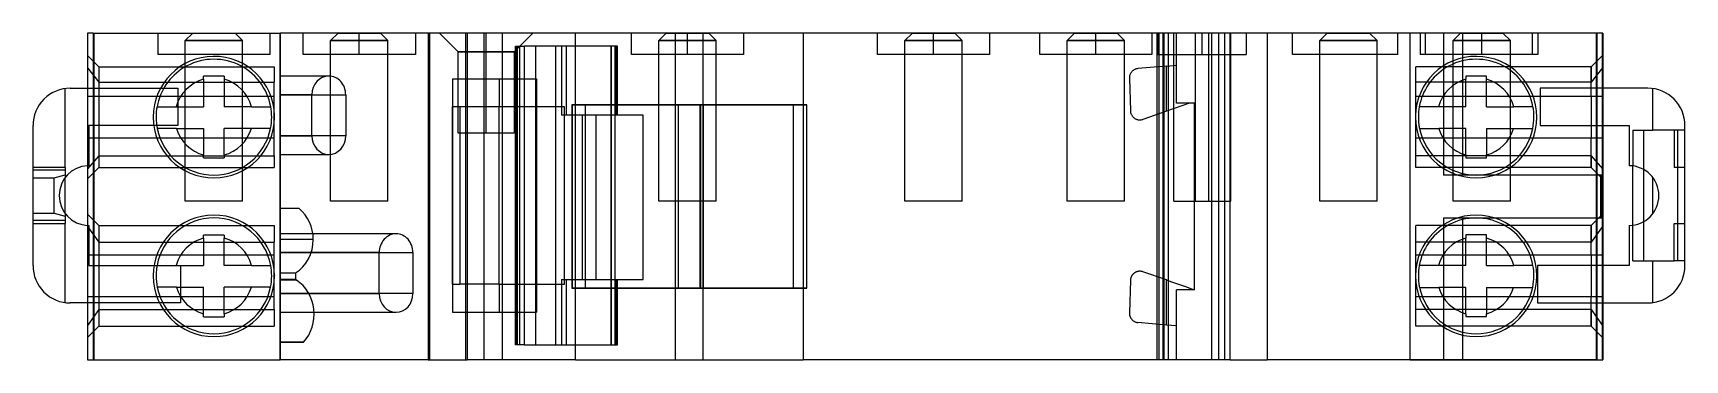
# Model space of a CAD drawing. Header units: millimetres. Extents: x -51.3 to 37.3, y -13 to 4.5.
import ezdxf

# ---------------------------------------------------------------- set-up
doc = ezdxf.new("R2010")
doc.units = ezdxf.units.MM
doc.layers.add('MAIN-1', color=7, linetype='Continuous')
doc.layers.add('MAIN-2', color=7, linetype='Continuous')

msp = doc.modelspace()

# ---------------------------------------------------------------- linework, layer by layer
at = {"layer": 'MAIN-1'}
for p, q in [((-48.374, 4.5), (-48.374, -13)), ((-48.069, 4.5), (-48.374, 4.5)), ((-48.069, 4.5), (-38.052, 4.5)), ((-48.069, 4.5), (-48.069, -13)), ((-38.052, 4.5), (-38.052, -13)), ((-30.1, 4.5), (-38.052, 4.5)), ((-38.052, -13), (-38.052, 4.5)), ((-34.938, 4.5), (-33.8, 4.5)), ((-33.8, 4.5), (-32.662, 4.5)), ((-30.011, 4.5), (-30.1, 4.5)), ((-30.1, 4.5), (-30.1, -13)), ((-28.013, 4.5), (-30.011, 4.5)), ((-30.011, -13), (-30.011, 4.5)), ((-22.207, 4.5), (-28.013, 4.5)), ((-28.013, 4.5), (-28.013, -13)), ((-22.207, 3.8), (-22.207, 4.5)), ((-9.993, 4.5), (-22.207, 4.5)), ((12.9, 4.5), (-9.993, 4.5)), ((-9.993, 4.5), (-9.993, 0.65)), ((14.9, 4.5), (12.9, 4.5)), ((12.9, -13), (12.9, 4.5)), ((22.553, 4.5), (14.9, 4.5)), ((14.9, 4.5), (14.9, -13)), ((18.112, 4.5), (19.25, 4.5)), ((19.25, 4.5), (20.388, 4.5)), ((32.569, 4.5), (22.553, 4.5)), ((22.553, -13), (22.553, 4.5)), ((32.874, 4.5), (32.569, 4.5)), ((32.569, 4.5), (32.569, -13)), ((32.874, 4.5), (32.874, -13)), ((32.897, 4.5), (32.874, 4.5)), ((32.897, 4.5), (32.898, 1.55)), ((-25.416, 3.8), (-24.938, 3.8)), ((-25.416, 3.8), (-25.416, -12.2)), ((-24.68, 3.8), (-24.938, 3.8)), ((-24.938, -12.2), (-24.938, 3.8)), ((-24.423, 3.8), (-24.68, 3.8)), ((-24.165, 3.8), (-24.423, 3.8)), ((-23.907, 3.8), (-24.165, 3.8)), ((-23.649, 3.8), (-23.907, 3.8)), ((-23.391, 3.8), (-23.649, 3.8)), ((-23.134, 3.8), (-23.391, 3.8)), ((-22.876, 3.8), (-23.134, 3.8)), ((-22.62, 3.8), (-22.876, 3.8)), ((-22.364, 3.8), (-22.62, 3.8)), ((-22.111, 3.8), (-22.364, 3.8)), ((-21.859, 3.8), (-22.111, 3.8)), ((-21.612, 3.8), (-21.859, 3.8)), ((-21.369, 3.8), (-21.612, 3.8)), ((-21.132, 3.8), (-21.369, 3.8)), ((-20.905, 3.8), (-21.132, 3.8)), ((-20.688, 3.8), (-20.905, 3.8)), ((-20.484, 3.8), (-20.688, 3.8)), ((-20.297, 3.8), (-20.484, 3.8)), ((-20.297, 3.8), (-20.297, -12.2)), ((-20.086, 3.8), (-20.297, 3.8)), ((-20.086, -12.2), (-20.086, 3.8)), ((-20.013, 3.8), (-20.086, 3.8)), ((-20.013, 0.1), (-20.013, 3.8)), ((-19.957, 3.8), (-20.013, 3.8)), ((-19.957, 0.1), (-19.957, 3.8)), ((-42.15, 2.17), (-42.15, 2.193)), ((-41.992, 2.193), (-42.15, 2.193)), ((-42.15, 2.146), (-42.15, 2.17)), ((-42.15, 2.122), (-42.15, 2.146)), ((-42.15, 2.098), (-42.15, 2.122)), ((-42.15, 2.074), (-42.15, 2.098)), ((-42.15, 2.051), (-42.15, 2.074)), ((-42.15, 2.027), (-42.15, 2.051)), ((-42.15, 2.027), (-42.15, 0.559)), ((-41.835, 2.193), (-41.992, 2.193)), ((-41.678, 2.193), (-41.835, 2.193)), ((-41.524, 2.193), (-41.678, 2.193)), ((-41.372, 2.193), (-41.524, 2.193)), ((-41.214, 2.193), (-41.372, 2.193)), ((-41.05, 2.193), (-41.214, 2.193)), ((-41.05, 2.193), (-41.05, 2.17)), ((-41.05, 2.17), (-41.05, 2.146)), ((-41.05, 2.146), (-41.05, 2.122)), ((-41.05, 2.122), (-41.05, 2.098)), ((-41.05, 2.098), (-41.05, 2.074)), ((-41.05, 2.074), (-41.05, 2.051)), ((-41.05, 2.051), (-41.05, 2.027)), ((-41.05, 2.027), (-41.05, 0.559)), ((25.55, 2.193), (25.55, 2.17)), ((25.708, 2.193), (25.55, 2.193)), ((25.55, 2.17), (25.55, 2.146)), ((25.55, 2.146), (25.55, 2.122)), ((25.55, 2.122), (25.55, 2.099)), ((25.55, 2.099), (25.55, 2.075)), ((25.55, 2.075), (25.55, 2.051)), ((25.55, 2.051), (25.55, 2.027)), ((25.55, 0.559), (25.55, 2.027)), ((25.865, 2.193), (25.708, 2.193)), ((26.022, 2.193), (25.865, 2.193)), ((26.176, 2.193), (26.022, 2.193)), ((26.328, 2.193), (26.176, 2.193)), ((26.486, 2.193), (26.328, 2.193)), ((26.65, 2.193), (26.486, 2.193)), ((26.65, 2.17), (26.65, 2.193)), ((26.65, 2.146), (26.65, 2.17)), ((26.65, 2.122), (26.65, 2.146)), ((26.65, 2.099), (26.65, 2.122)), ((26.65, 2.075), (26.65, 2.099)), ((26.65, 2.051), (26.65, 2.075)), ((26.65, 2.027), (26.65, 2.051)), ((26.65, 0.559), (26.65, 2.027)), ((-49.3, 1.55), (-48.374, 1.55)), ((35.3, 1.55), (32.874, 1.55)), ((-44.649, 0.559), (-44.648, 0.559)), ((-44.648, 0.559), (-44.645, 0.559)), ((-44.645, 0.559), (-44.64, 0.559)), ((-44.64, 0.559), (-44.633, 0.559)), ((-44.633, 0.559), (-44.624, 0.559)), ((-44.624, 0.559), (-44.613, 0.559)), ((-44.613, 0.559), (-44.6, 0.559)), ((-44.6, 0.559), (-44.585, 0.559)), ((-44.585, 0.559), (-44.568, 0.559)), ((-44.568, 0.559), (-44.549, 0.559)), ((-44.549, 0.559), (-44.528, 0.559)), ((-44.528, 0.559), (-44.506, 0.559)), ((-44.506, 0.559), (-44.482, 0.559)), ((-44.482, 0.559), (-44.456, 0.559)), ((-44.456, 0.559), (-44.429, 0.559)), ((-44.429, 0.559), (-44.401, 0.559)), ((-44.401, 0.559), (-44.37, 0.559)), ((-44.37, 0.559), (-44.338, 0.559)), ((-44.338, 0.559), (-44.305, 0.559)), ((-44.305, 0.559), (-44.269, 0.559)), ((-44.269, 0.559), (-44.233, 0.559)), ((-44.233, 0.559), (-44.195, 0.559)), ((-44.195, 0.559), (-44.156, 0.559)), ((-44.156, 0.559), (-44.116, 0.559)), ((-44.116, 0.559), (-44.076, 0.559)), ((-44.076, 0.559), (-44.035, 0.559)), ((-44.035, 0.559), (-43.993, 0.559)), ((-43.993, 0.559), (-43.949, 0.559)), ((-43.949, 0.559), (-43.905, 0.559)), ((-43.905, 0.559), (-43.86, 0.559)), ((-43.86, 0.559), (-43.814, 0.559)), ((-43.814, 0.559), (-43.768, 0.559)), ((-43.768, 0.559), (-43.721, 0.559)), ((-43.721, 0.559), (-43.673, 0.559)), ((-43.673, 0.559), (-43.624, 0.559)), ((-43.624, 0.559), (-42.15, 0.559)), ((-39.576, 0.559), (-41.05, 0.559)), ((-39.576, 0.559), (-39.528, 0.559)), ((-39.528, 0.559), (-39.48, 0.559)), ((-39.48, 0.559), (-39.433, 0.559)), ((-39.433, 0.559), (-39.387, 0.559)), ((-39.387, 0.559), (-39.341, 0.559)), ((-39.341, 0.559), (-39.296, 0.559)), ((-39.296, 0.559), (-39.252, 0.559)), ((-39.252, 0.559), (-39.209, 0.559)), ((-39.209, 0.559), (-39.166, 0.559)), ((-39.166, 0.559), (-39.125, 0.559)), ((-39.125, 0.559), (-39.085, 0.559)), ((-39.085, 0.559), (-39.045, 0.559)), ((-39.045, 0.559), (-39.006, 0.559)), ((-39.006, 0.559), (-38.968, 0.559)), ((-38.968, 0.559), (-38.931, 0.559)), ((-38.931, 0.559), (-38.895, 0.559)), ((-38.895, 0.559), (-38.861, 0.559)), ((-38.861, 0.559), (-38.829, 0.559)), ((-38.829, 0.559), (-38.799, 0.559)), ((-38.799, 0.559), (-38.77, 0.559)), ((-38.77, 0.559), (-38.743, 0.559)), ((-38.743, 0.559), (-38.717, 0.559)), ((-38.717, 0.559), (-38.693, 0.559)), ((-38.693, 0.559), (-38.671, 0.559)), ((-38.671, 0.559), (-38.65, 0.559)), ((-38.65, 0.559), (-38.631, 0.559)), ((-38.631, 0.559), (-38.614, 0.559)), ((-38.614, 0.559), (-38.6, 0.559)), ((-38.6, 0.559), (-38.587, 0.559)), ((-38.587, 0.559), (-38.576, 0.559)), ((-38.576, 0.559), (-38.567, 0.559)), ((-38.567, 0.559), (-38.56, 0.559)), ((-38.56, 0.559), (-38.555, 0.559)), ((-38.555, 0.559), (-38.552, 0.559)), ((-38.552, 0.559), (-38.551, 0.559)), ((-18.568, 0.1), (-20.013, 0.1)), ((-19.957, 0.65), (-9.993, 0.65)), ((-18.568, -8.7), (-18.568, 0.1)), ((-16.682, -9.15), (-16.682, 0.65)), ((-15.518, -9.15), (-15.518, 0.65)), ((-9.993, 0.65), (-12.522, 0.65)), ((-9.993, 0.65), (-9.993, -9.15)), ((23.053, 0.559), (23.051, 0.559)), ((23.057, 0.559), (23.053, 0.559)), ((23.066, 0.559), (23.057, 0.559)), ((23.077, 0.559), (23.066, 0.559)), ((23.092, 0.559), (23.077, 0.559)), ((23.111, 0.559), (23.092, 0.559)), ((23.133, 0.559), (23.111, 0.559)), ((23.158, 0.559), (23.133, 0.559)), ((23.186, 0.559), (23.158, 0.559)), ((23.217, 0.559), (23.186, 0.559)), ((23.25, 0.559), (23.217, 0.559)), ((23.287, 0.559), (23.25, 0.559)), ((23.326, 0.559), (23.287, 0.559)), ((23.368, 0.559), (23.326, 0.559)), ((23.413, 0.559), (23.368, 0.559)), ((23.462, 0.559), (23.413, 0.559)), ((23.512, 0.559), (23.462, 0.559)), ((23.563, 0.559), (23.512, 0.559)), ((23.615, 0.559), (23.563, 0.559)), ((23.668, 0.559), (23.615, 0.559)), ((23.722, 0.559), (23.668, 0.559)), ((23.778, 0.559), (23.722, 0.559)), ((23.835, 0.559), (23.778, 0.559)), ((23.894, 0.559), (23.835, 0.559)), ((23.954, 0.559), (23.894, 0.559)), ((24.014, 0.559), (23.954, 0.559)), ((24.076, 0.559), (24.014, 0.559)), ((25.55, 0.559), (24.076, 0.559)), ((26.65, 0.559), (28.124, 0.559)), ((28.172, 0.559), (28.124, 0.559)), ((28.219, 0.559), (28.172, 0.559)), ((28.266, 0.559), (28.219, 0.559)), ((28.312, 0.559), (28.266, 0.559)), ((28.358, 0.559), (28.312, 0.559)), ((28.402, 0.559), (28.358, 0.559)), ((28.446, 0.559), (28.402, 0.559)), ((28.489, 0.559), (28.446, 0.559)), ((28.53, 0.559), (28.489, 0.559)), ((28.571, 0.559), (28.53, 0.559)), ((28.611, 0.559), (28.571, 0.559)), ((28.651, 0.559), (28.611, 0.559)), ((28.69, 0.559), (28.651, 0.559)), ((28.728, 0.559), (28.69, 0.559)), ((28.766, 0.559), (28.728, 0.559)), ((28.802, 0.559), (28.766, 0.559)), ((28.836, 0.559), (28.802, 0.559)), ((28.868, 0.559), (28.836, 0.559)), ((28.899, 0.559), (28.868, 0.559)), ((28.927, 0.559), (28.899, 0.559)), ((28.955, 0.559), (28.927, 0.559)), ((28.98, 0.559), (28.955, 0.559)), ((29.004, 0.559), (28.98, 0.559)), ((29.027, 0.559), (29.004, 0.559)), ((29.048, 0.559), (29.027, 0.559)), ((29.067, 0.559), (29.048, 0.559)), ((29.084, 0.559), (29.067, 0.559)), ((29.1, 0.559), (29.084, 0.559)), ((29.113, 0.559), (29.1, 0.559)), ((29.124, 0.559), (29.113, 0.559)), ((29.133, 0.559), (29.124, 0.559)), ((29.14, 0.559), (29.133, 0.559)), ((29.145, 0.559), (29.14, 0.559)), ((29.148, 0.559), (29.145, 0.559)), ((29.149, 0.559), (29.148, 0.559)), ((-51.3, -7.95), (-51.3, -0.45)), ((-44.638, -0.614), (-44.639, -0.614)), ((-44.635, -0.614), (-44.638, -0.614)), ((-44.63, -0.614), (-44.635, -0.614)), ((-44.623, -0.614), (-44.63, -0.614)), ((-44.614, -0.614), (-44.623, -0.614)), ((-44.603, -0.614), (-44.614, -0.614)), ((-44.59, -0.614), (-44.603, -0.614)), ((-44.575, -0.614), (-44.59, -0.614)), ((-44.558, -0.614), (-44.575, -0.614)), ((-44.539, -0.614), (-44.558, -0.614)), ((-44.519, -0.614), (-44.539, -0.614)), ((-44.497, -0.614), (-44.519, -0.614)), ((-44.473, -0.614), (-44.497, -0.614)), ((-44.447, -0.614), (-44.473, -0.614)), ((-44.42, -0.614), (-44.447, -0.614)), ((-44.391, -0.614), (-44.42, -0.614)), ((-44.36, -0.614), (-44.391, -0.614)), ((-44.328, -0.614), (-44.36, -0.614)), ((-44.294, -0.614), (-44.328, -0.614)), ((-44.258, -0.614), (-44.294, -0.614)), ((-44.221, -0.614), (-44.258, -0.614)), ((-44.182, -0.614), (-44.221, -0.614)), ((-44.143, -0.614), (-44.182, -0.614)), ((-44.103, -0.614), (-44.143, -0.614)), ((-44.063, -0.614), (-44.103, -0.614)), ((-44.021, -0.614), (-44.063, -0.614)), ((-43.979, -0.614), (-44.021, -0.614)), ((-43.936, -0.614), (-43.979, -0.614)), ((-43.891, -0.614), (-43.936, -0.614)), ((-43.846, -0.614), (-43.891, -0.614)), ((-43.799, -0.614), (-43.846, -0.614)), ((-43.753, -0.614), (-43.799, -0.614)), ((-43.705, -0.614), (-43.753, -0.614)), ((-43.657, -0.614), (-43.705, -0.614)), ((-43.608, -0.614), (-43.657, -0.614)), ((-43.608, -0.614), (-42.15, -0.614)), ((-42.15, -0.614), (-42.15, -2.027)), ((-41.05, -2.027), (-41.05, -0.614)), ((-39.592, -0.614), (-41.05, -0.614)), ((-39.542, -0.614), (-39.592, -0.614)), ((-39.494, -0.614), (-39.542, -0.614)), ((-39.446, -0.614), (-39.494, -0.614)), ((-39.399, -0.614), (-39.446, -0.614)), ((-39.353, -0.614), (-39.399, -0.614)), ((-39.308, -0.614), (-39.353, -0.614)), ((-39.263, -0.614), (-39.308, -0.614)), ((-39.22, -0.614), (-39.263, -0.614)), ((-39.177, -0.614), (-39.22, -0.614)), ((-39.136, -0.614), (-39.177, -0.614)), ((-39.096, -0.614), (-39.136, -0.614)), ((-39.056, -0.614), (-39.096, -0.614)), ((-39.017, -0.614), (-39.056, -0.614)), ((-38.979, -0.614), (-39.017, -0.614)), ((-38.942, -0.614), (-38.979, -0.614)), ((-38.906, -0.614), (-38.942, -0.614)), ((-38.873, -0.614), (-38.906, -0.614)), ((-38.841, -0.614), (-38.873, -0.614)), ((-38.81, -0.614), (-38.841, -0.614)), ((-38.782, -0.614), (-38.81, -0.614)), ((-38.754, -0.614), (-38.782, -0.614)), ((-38.729, -0.614), (-38.754, -0.614)), ((-38.705, -0.614), (-38.729, -0.614)), ((-38.683, -0.614), (-38.705, -0.614)), ((-38.662, -0.614), (-38.683, -0.614)), ((-38.643, -0.614), (-38.662, -0.614)), ((-38.626, -0.614), (-38.643, -0.614)), ((-38.611, -0.614), (-38.626, -0.614)), ((-38.598, -0.614), (-38.611, -0.614)), ((-38.587, -0.614), (-38.598, -0.614)), ((-38.578, -0.614), (-38.587, -0.614)), ((-38.571, -0.614), (-38.578, -0.614)), ((-38.565, -0.614), (-38.571, -0.614)), ((-38.562, -0.614), (-38.565, -0.614)), ((-38.561, -0.614), (-38.562, -0.614)), ((23.061, -0.614), (23.062, -0.614)), ((23.062, -0.614), (23.065, -0.614)), ((23.065, -0.614), (23.07, -0.614)), ((23.07, -0.614), (23.078, -0.614)), ((23.078, -0.614), (23.087, -0.614)), ((23.087, -0.614), (23.098, -0.614)), ((23.098, -0.614), (23.111, -0.614)), ((23.111, -0.614), (23.126, -0.614)), ((23.126, -0.614), (23.144, -0.614)), ((23.144, -0.614), (23.163, -0.614)), ((23.163, -0.614), (23.184, -0.614)), ((23.184, -0.614), (23.207, -0.614)), ((23.207, -0.614), (23.231, -0.614)), ((23.231, -0.614), (23.256, -0.614)), ((23.256, -0.614), (23.284, -0.614)), ((23.284, -0.614), (23.313, -0.614)), ((23.313, -0.614), (23.343, -0.614)), ((23.343, -0.614), (23.376, -0.614)), ((23.376, -0.614), (23.41, -0.614)), ((23.41, -0.614), (23.446, -0.614)), ((23.446, -0.614), (23.484, -0.614)), ((23.484, -0.614), (23.523, -0.614)), ((23.523, -0.614), (23.562, -0.614)), ((23.562, -0.614), (23.602, -0.614)), ((23.602, -0.614), (23.642, -0.614)), ((23.642, -0.614), (23.682, -0.614)), ((23.682, -0.614), (23.724, -0.614)), ((23.724, -0.614), (23.767, -0.614)), ((23.767, -0.614), (23.811, -0.614)), ((23.811, -0.614), (23.856, -0.614)), ((23.856, -0.614), (23.901, -0.614)), ((23.901, -0.614), (23.948, -0.614)), ((23.948, -0.614), (23.995, -0.614)), ((23.995, -0.614), (24.043, -0.614)), ((24.043, -0.614), (24.092, -0.614)), ((25.55, -0.614), (24.092, -0.614)), ((25.55, -2.027), (25.55, -0.614)), ((26.65, -0.614), (26.65, -2.027)), ((26.65, -0.614), (28.108, -0.614)), ((28.108, -0.614), (28.171, -0.614)), ((28.171, -0.614), (28.232, -0.614)), ((28.232, -0.614), (28.292, -0.614)), ((28.292, -0.614), (28.351, -0.614)), ((28.351, -0.614), (28.409, -0.614)), ((28.409, -0.614), (28.465, -0.614)), ((28.465, -0.614), (28.519, -0.614)), ((28.519, -0.614), (28.572, -0.614)), ((28.572, -0.614), (28.624, -0.614)), ((28.624, -0.614), (28.676, -0.614)), ((28.676, -0.614), (28.726, -0.614)), ((28.726, -0.614), (28.775, -0.614)), ((28.775, -0.614), (28.82, -0.614)), ((28.82, -0.614), (28.863, -0.614)), ((28.863, -0.614), (28.902, -0.614)), ((28.902, -0.614), (28.939, -0.614)), ((28.939, -0.614), (28.973, -0.614)), ((28.973, -0.614), (29.004, -0.614)), ((29.004, -0.614), (29.032, -0.614)), ((29.032, -0.614), (29.057, -0.614)), ((29.057, -0.614), (29.079, -0.614)), ((29.079, -0.614), (29.097, -0.614)), ((29.097, -0.614), (29.112, -0.614)), ((29.112, -0.614), (29.124, -0.614)), ((29.124, -0.614), (29.132, -0.614)), ((29.132, -0.614), (29.137, -0.614)), ((29.137, -0.614), (29.139, -0.614)), ((32.874, -0.45), (34.3, -0.45)), ((32.898, -0.45), (32.899, -3.1)), ((34.3, -0.45), (34.3, -1.45)), ((37.3, -7.95), (37.3, -0.45)), ((-48.374, -1.1), (-48.374, -1.1)), ((34.3, -1.45), (34.3, -2.6)), ((-42.15, -2.053), (-42.15, -2.027)), ((-42.15, -2.079), (-42.15, -2.053)), ((-42.15, -2.105), (-42.15, -2.079)), ((-42.15, -2.131), (-42.15, -2.105)), ((-42.15, -2.157), (-42.15, -2.131)), ((-42.15, -2.183), (-42.15, -2.157)), ((-42.15, -2.183), (-41.996, -2.183)), ((-41.996, -2.183), (-41.839, -2.183)), ((-41.839, -2.183), (-41.68, -2.183)), ((-41.68, -2.183), (-41.519, -2.183)), ((-41.519, -2.183), (-41.358, -2.183)), ((-41.358, -2.183), (-41.202, -2.183)), ((-41.202, -2.183), (-41.05, -2.183)), ((-41.05, -2.027), (-41.05, -2.049)), ((-41.05, -2.049), (-41.05, -2.072)), ((-41.05, -2.072), (-41.05, -2.094)), ((-41.05, -2.094), (-41.05, -2.116)), ((-41.05, -2.116), (-41.05, -2.139)), ((-41.05, -2.139), (-41.05, -2.161)), ((-41.05, -2.161), (-41.05, -2.183)), ((25.55, -2.027), (25.55, -2.053)), ((25.55, -2.053), (25.55, -2.079)), ((25.55, -2.079), (25.55, -2.105)), ((25.55, -2.105), (25.55, -2.132)), ((25.55, -2.132), (25.55, -2.158)), ((25.55, -2.158), (25.55, -2.183)), ((25.55, -2.183), (25.704, -2.183)), ((25.704, -2.183), (25.861, -2.183)), ((25.861, -2.183), (26.02, -2.183)), ((26.02, -2.183), (26.181, -2.183)), ((26.181, -2.183), (26.342, -2.183)), ((26.342, -2.183), (26.498, -2.183)), ((26.498, -2.183), (26.65, -2.183)), ((26.65, -2.049), (26.65, -2.027)), ((26.65, -2.072), (26.65, -2.049)), ((26.65, -2.094), (26.65, -2.072)), ((26.65, -2.117), (26.65, -2.094)), ((26.65, -2.139), (26.65, -2.117)), ((26.65, -2.161), (26.65, -2.139)), ((26.65, -2.183), (26.65, -2.161)), ((34.5, -5.787), (34.5, -2.613)), ((-49.568, -5.176), (-49.568, -3.224)), ((32.896, -3.1), (32.896, -5.4)), ((32.897, -3.1), (32.896, -3.1)), ((32.911, -3.1), (32.902, -3.1)), ((32.911, -5.4), (32.911, -3.1)), ((35.568, -5.176), (35.568, -3.224)), ((32.899, -5.4), (32.896, -5.4)), ((32.899, -5.4), (32.898, -7.95)), ((32.902, -5.4), (32.899, -5.4)), ((32.902, -5.4), (32.911, -5.4)), ((34.3, -5.8), (34.3, -6.95)), ((-42.001, -6.318), (-42.15, -6.318)), ((-42.15, -6.34), (-42.15, -6.318)), ((-42.15, -6.362), (-42.15, -6.34)), ((-42.15, -6.384), (-42.15, -6.362)), ((-42.15, -6.406), (-42.15, -6.384)), ((-42.15, -6.429), (-42.15, -6.406)), ((-42.15, -6.451), (-42.15, -6.429)), ((-42.15, -6.473), (-42.15, -6.451)), ((-42.15, -6.473), (-42.15, -7.938)), ((-41.845, -6.318), (-42.001, -6.318)), ((-41.682, -6.318), (-41.845, -6.318)), ((-41.518, -6.318), (-41.682, -6.318)), ((-41.357, -6.318), (-41.518, -6.318)), ((-41.201, -6.318), (-41.357, -6.318)), ((-41.05, -6.318), (-41.201, -6.318)), ((-41.05, -6.318), (-41.05, -6.34)), ((-41.05, -6.34), (-41.05, -6.362)), ((-41.05, -6.362), (-41.05, -6.384)), ((-41.05, -6.384), (-41.05, -6.406)), ((-41.05, -6.406), (-41.05, -6.429)), ((-41.05, -6.429), (-41.05, -6.451)), ((-41.05, -6.451), (-41.05, -6.473)), ((-41.05, -7.938), (-41.05, -6.473)), ((25.55, -6.307), (25.55, -6.33)), ((25.708, -6.307), (25.55, -6.307)), ((25.55, -6.33), (25.55, -6.354)), ((25.55, -6.354), (25.55, -6.378)), ((25.55, -6.378), (25.55, -6.401)), ((25.55, -6.401), (25.55, -6.425)), ((25.55, -6.425), (25.55, -6.449)), ((25.55, -6.449), (25.55, -6.473)), ((25.55, -7.941), (25.55, -6.473)), ((25.865, -6.307), (25.708, -6.307)), ((26.022, -6.307), (25.865, -6.307)), ((26.176, -6.307), (26.022, -6.307)), ((26.328, -6.307), (26.176, -6.307)), ((26.486, -6.307), (26.328, -6.307)), ((26.65, -6.307), (26.486, -6.307)), ((26.65, -6.33), (26.65, -6.307)), ((26.65, -6.354), (26.65, -6.33)), ((26.65, -6.378), (26.65, -6.354)), ((26.65, -6.401), (26.65, -6.378)), ((26.65, -6.425), (26.65, -6.401)), ((26.65, -6.449), (26.65, -6.425)), ((26.65, -6.473), (26.65, -6.449)), ((26.65, -7.941), (26.65, -6.473)), ((34.3, -6.95), (34.3, -7.95)), ((-44.649, -7.938), (-44.648, -7.938)), ((-44.648, -7.938), (-44.645, -7.938)), ((-44.645, -7.938), (-44.64, -7.938)), ((-44.64, -7.938), (-44.632, -7.938)), ((-44.632, -7.938), (-44.623, -7.938)), ((-44.623, -7.938), (-44.612, -7.938)), ((-44.612, -7.938), (-44.599, -7.938)), ((-44.599, -7.938), (-44.584, -7.938)), ((-44.584, -7.938), (-44.567, -7.938)), ((-44.567, -7.938), (-44.548, -7.938)), ((-44.548, -7.938), (-44.528, -7.938)), ((-44.528, -7.938), (-44.505, -7.938)), ((-44.505, -7.938), (-44.481, -7.938)), ((-44.481, -7.938), (-44.456, -7.938)), ((-44.456, -7.938), (-44.429, -7.938)), ((-44.429, -7.938), (-44.4, -7.938)), ((-44.4, -7.938), (-44.37, -7.938)), ((-44.37, -7.938), (-44.338, -7.938)), ((-44.338, -7.938), (-44.304, -7.938)), ((-44.304, -7.938), (-44.269, -7.938)), ((-44.269, -7.938), (-44.232, -7.938)), ((-44.232, -7.938), (-44.194, -7.938)), ((-44.194, -7.938), (-44.155, -7.938)), ((-44.155, -7.938), (-44.116, -7.938)), ((-44.116, -7.938), (-44.075, -7.938)), ((-44.075, -7.938), (-44.034, -7.938)), ((-44.034, -7.938), (-43.992, -7.938)), ((-43.992, -7.938), (-43.949, -7.938)), ((-43.949, -7.938), (-43.905, -7.938)), ((-43.905, -7.938), (-43.86, -7.938)), ((-43.86, -7.938), (-43.814, -7.938)), ((-43.814, -7.938), (-43.767, -7.938)), ((-43.767, -7.938), (-43.72, -7.938)), ((-43.72, -7.938), (-43.672, -7.938)), ((-43.672, -7.938), (-43.623, -7.938)), ((-43.623, -7.938), (-42.15, -7.938)), ((-39.577, -7.938), (-41.05, -7.938)), ((-39.577, -7.938), (-39.528, -7.938)), ((-39.528, -7.938), (-39.481, -7.938)), ((-39.481, -7.938), (-39.434, -7.938)), ((-39.434, -7.938), (-39.388, -7.938)), ((-39.388, -7.938), (-39.342, -7.938)), ((-39.342, -7.938), (-39.297, -7.938)), ((-39.297, -7.938), (-39.252, -7.938)), ((-39.252, -7.938), (-39.209, -7.938)), ((-39.209, -7.938), (-39.167, -7.938)), ((-39.167, -7.938), (-39.126, -7.938)), ((-39.126, -7.938), (-39.085, -7.938)), ((-39.085, -7.938), (-39.045, -7.938)), ((-39.045, -7.938), (-39.006, -7.938)), ((-39.006, -7.938), (-38.968, -7.938)), ((-38.968, -7.938), (-38.931, -7.938)), ((-38.931, -7.938), (-38.896, -7.938)), ((-38.896, -7.938), (-38.862, -7.938)), ((-38.862, -7.938), (-38.83, -7.938)), ((-38.83, -7.938), (-38.799, -7.938)), ((-38.799, -7.938), (-38.77, -7.938)), ((-38.77, -7.938), (-38.743, -7.938)), ((-38.743, -7.938), (-38.717, -7.938)), ((-38.717, -7.938), (-38.693, -7.938)), ((-38.693, -7.938), (-38.671, -7.938)), ((-38.671, -7.938), (-38.651, -7.938)), ((-38.651, -7.938), (-38.632, -7.938)), ((-38.632, -7.938), (-38.615, -7.938)), ((-38.615, -7.938), (-38.6, -7.938)), ((-38.6, -7.938), (-38.587, -7.938)), ((-38.587, -7.938), (-38.576, -7.938)), ((-38.576, -7.938), (-38.567, -7.938)), ((-38.567, -7.938), (-38.56, -7.938)), ((-38.56, -7.938), (-38.555, -7.938)), ((-38.555, -7.938), (-38.552, -7.938)), ((-38.552, -7.938), (-38.551, -7.938)), ((23.053, -7.941), (23.051, -7.941)), ((23.057, -7.941), (23.053, -7.941)), ((23.066, -7.941), (23.057, -7.941)), ((23.077, -7.941), (23.066, -7.941)), ((23.092, -7.941), (23.077, -7.941)), ((23.111, -7.941), (23.092, -7.941)), ((23.133, -7.941), (23.111, -7.941)), ((23.158, -7.941), (23.133, -7.941)), ((23.186, -7.941), (23.158, -7.941)), ((23.217, -7.941), (23.186, -7.941)), ((23.25, -7.941), (23.217, -7.941)), ((23.287, -7.941), (23.25, -7.941)), ((23.326, -7.941), (23.287, -7.941)), ((23.368, -7.941), (23.326, -7.941)), ((23.413, -7.941), (23.368, -7.941)), ((23.462, -7.941), (23.413, -7.941)), ((23.512, -7.941), (23.462, -7.941)), ((23.563, -7.941), (23.512, -7.941)), ((23.615, -7.941), (23.563, -7.941)), ((23.668, -7.941), (23.615, -7.941)), ((23.722, -7.941), (23.668, -7.941)), ((23.778, -7.941), (23.722, -7.941)), ((23.835, -7.941), (23.778, -7.941)), ((23.894, -7.941), (23.835, -7.941)), ((23.954, -7.941), (23.894, -7.941)), ((24.014, -7.941), (23.954, -7.941)), ((24.076, -7.941), (24.014, -7.941)), ((25.55, -7.941), (24.076, -7.941)), ((26.65, -7.941), (28.124, -7.941)), ((28.172, -7.941), (28.124, -7.941)), ((28.219, -7.941), (28.172, -7.941)), ((28.266, -7.941), (28.219, -7.941)), ((28.312, -7.941), (28.266, -7.941)), ((28.358, -7.941), (28.312, -7.941)), ((28.402, -7.941), (28.358, -7.941)), ((28.446, -7.941), (28.402, -7.941)), ((28.489, -7.941), (28.446, -7.941)), ((28.53, -7.941), (28.489, -7.941)), ((28.571, -7.941), (28.53, -7.941)), ((28.611, -7.941), (28.571, -7.941)), ((28.651, -7.941), (28.611, -7.941)), ((28.69, -7.941), (28.651, -7.941)), ((28.728, -7.941), (28.69, -7.941)), ((28.766, -7.941), (28.728, -7.941)), ((28.802, -7.941), (28.766, -7.941)), ((28.836, -7.941), (28.802, -7.941)), ((28.868, -7.941), (28.836, -7.941)), ((28.899, -7.941), (28.868, -7.941)), ((28.927, -7.941), (28.899, -7.941)), ((28.955, -7.941), (28.927, -7.941)), ((28.98, -7.941), (28.955, -7.941)), ((29.004, -7.941), (28.98, -7.941)), ((29.027, -7.941), (29.004, -7.941)), ((29.048, -7.941), (29.027, -7.941)), ((29.067, -7.941), (29.048, -7.941)), ((29.084, -7.941), (29.067, -7.941)), ((29.1, -7.941), (29.084, -7.941)), ((29.113, -7.941), (29.1, -7.941)), ((29.124, -7.941), (29.113, -7.941)), ((29.133, -7.941), (29.124, -7.941)), ((29.14, -7.941), (29.133, -7.941)), ((29.145, -7.941), (29.14, -7.941)), ((29.148, -7.941), (29.145, -7.941)), ((29.149, -7.941), (29.148, -7.941)), ((33.3, -7.95), (32.874, -7.95)), ((34.3, -7.95), (33.3, -7.95)), ((-38.346, -8.489), (-38.346, -8.491)), ((-38.346, -8.491), (-38.346, -8.493)), ((-38.346, -8.493), (-38.346, -8.495)), ((-38.346, -8.495), (-38.346, -8.496)), ((-38.346, -8.496), (-38.346, -8.498)), ((-38.346, -8.498), (-38.346, -8.5)), ((-20.013, -12.2), (-20.013, -8.7)), ((-20.013, -8.7), (-18.568, -8.7)), ((-19.957, -12.2), (-19.957, -8.7)), ((22.846, -8.491), (22.846, -8.49)), ((22.846, -8.493), (22.846, -8.491)), ((22.846, -8.495), (22.846, -8.493)), ((22.846, -8.497), (22.846, -8.495)), ((22.846, -8.498), (22.846, -8.497)), ((22.846, -8.5), (22.846, -8.498)), ((22.846, -8.5), (22.846, -8.5)), ((22.846, -8.5), (22.846, -8.5)), ((22.846, -8.5), (22.846, -8.5)), ((22.846, -8.5), (22.846, -8.5)), ((22.846, -8.5), (22.846, -8.5)), ((22.846, -8.5), (22.846, -8.5)), ((-48.374, -9.6), (-48.374, -9.6)), ((-44.638, -9.111), (-44.639, -9.111)), ((-44.635, -9.111), (-44.638, -9.111)), ((-44.63, -9.111), (-44.635, -9.111)), ((-44.623, -9.111), (-44.63, -9.111)), ((-44.614, -9.111), (-44.623, -9.111)), ((-44.604, -9.111), (-44.614, -9.111)), ((-44.591, -9.111), (-44.604, -9.111)), ((-44.576, -9.111), (-44.591, -9.111)), ((-44.559, -9.111), (-44.576, -9.111)), ((-44.54, -9.111), (-44.559, -9.111)), ((-44.519, -9.111), (-44.54, -9.111)), ((-44.497, -9.111), (-44.519, -9.111)), ((-44.473, -9.111), (-44.497, -9.111)), ((-44.447, -9.111), (-44.473, -9.111)), ((-44.42, -9.111), (-44.447, -9.111)), ((-44.391, -9.111), (-44.42, -9.111)), ((-44.361, -9.111), (-44.391, -9.111)), ((-44.329, -9.111), (-44.361, -9.111)), ((-44.295, -9.111), (-44.329, -9.111)), ((-44.259, -9.111), (-44.295, -9.111)), ((-44.222, -9.111), (-44.259, -9.111)), ((-44.183, -9.111), (-44.222, -9.111)), ((-44.144, -9.111), (-44.183, -9.111)), ((-44.104, -9.111), (-44.144, -9.111)), ((-44.063, -9.111), (-44.104, -9.111)), ((-44.022, -9.111), (-44.063, -9.111)), ((-43.98, -9.111), (-44.022, -9.111)), ((-43.936, -9.111), (-43.98, -9.111)), ((-43.892, -9.111), (-43.936, -9.111)), ((-43.846, -9.111), (-43.892, -9.111)), ((-43.8, -9.111), (-43.846, -9.111)), ((-43.753, -9.111), (-43.8, -9.111)), ((-43.706, -9.111), (-43.753, -9.111)), ((-43.658, -9.111), (-43.706, -9.111)), ((-43.609, -9.111), (-43.658, -9.111)), ((-43.609, -9.111), (-42.15, -9.111)), ((-42.15, -10.527), (-42.15, -9.111)), ((-41.05, -10.527), (-41.05, -9.111)), ((-39.591, -9.111), (-41.05, -9.111)), ((-39.542, -9.111), (-39.591, -9.111)), ((-39.493, -9.111), (-39.542, -9.111)), ((-39.446, -9.111), (-39.493, -9.111)), ((-39.399, -9.111), (-39.446, -9.111)), ((-39.352, -9.111), (-39.399, -9.111)), ((-39.307, -9.111), (-39.352, -9.111)), ((-39.262, -9.111), (-39.307, -9.111)), ((-39.219, -9.111), (-39.262, -9.111)), ((-39.177, -9.111), (-39.219, -9.111)), ((-39.136, -9.111), (-39.177, -9.111)), ((-39.095, -9.111), (-39.136, -9.111)), ((-39.055, -9.111), (-39.095, -9.111)), ((-39.016, -9.111), (-39.055, -9.111)), ((-38.978, -9.111), (-39.016, -9.111)), ((-38.941, -9.111), (-38.978, -9.111)), ((-38.906, -9.111), (-38.941, -9.111)), ((-38.872, -9.111), (-38.906, -9.111)), ((-38.84, -9.111), (-38.872, -9.111)), ((-38.81, -9.111), (-38.84, -9.111)), ((-38.781, -9.111), (-38.81, -9.111)), ((-38.754, -9.111), (-38.781, -9.111)), ((-38.729, -9.111), (-38.754, -9.111)), ((-38.705, -9.111), (-38.729, -9.111)), ((-38.682, -9.111), (-38.705, -9.111)), ((-38.662, -9.111), (-38.682, -9.111)), ((-38.643, -9.111), (-38.662, -9.111)), ((-38.626, -9.111), (-38.643, -9.111)), ((-38.61, -9.111), (-38.626, -9.111)), ((-38.597, -9.111), (-38.61, -9.111)), ((-38.586, -9.111), (-38.597, -9.111)), ((-38.577, -9.111), (-38.586, -9.111)), ((-38.57, -9.111), (-38.577, -9.111)), ((-38.565, -9.111), (-38.57, -9.111)), ((-38.562, -9.111), (-38.565, -9.111)), ((-38.561, -9.111), (-38.562, -9.111)), ((-9.993, -9.15), (-19.957, -9.15)), ((-19.957, -9.15), (-16.682, -9.15)), ((-15.518, -9.15), (-10.566, -9.15)), ((-9.993, -9.15), (-9.993, -13)), ((23.061, -9.114), (23.062, -9.114)), ((23.062, -9.114), (23.065, -9.114)), ((23.065, -9.114), (23.07, -9.114)), ((23.07, -9.114), (23.078, -9.114)), ((23.078, -9.114), (23.087, -9.114)), ((23.087, -9.114), (23.098, -9.114)), ((23.098, -9.114), (23.111, -9.114)), ((23.111, -9.114), (23.126, -9.114)), ((23.126, -9.114), (23.144, -9.114)), ((23.144, -9.114), (23.163, -9.114)), ((23.163, -9.114), (23.184, -9.114)), ((23.184, -9.114), (23.207, -9.114)), ((23.207, -9.114), (23.231, -9.114)), ((23.231, -9.114), (23.256, -9.114)), ((23.256, -9.114), (23.284, -9.114)), ((23.284, -9.114), (23.313, -9.114)), ((23.313, -9.114), (23.343, -9.114)), ((23.343, -9.114), (23.376, -9.114)), ((23.376, -9.114), (23.41, -9.114)), ((23.41, -9.114), (23.446, -9.114)), ((23.446, -9.114), (23.484, -9.114)), ((23.484, -9.114), (23.523, -9.114)), ((23.523, -9.114), (23.562, -9.114)), ((23.562, -9.114), (23.602, -9.114)), ((23.602, -9.114), (23.642, -9.114)), ((23.642, -9.114), (23.682, -9.114)), ((23.682, -9.114), (23.724, -9.114)), ((23.724, -9.114), (23.767, -9.114)), ((23.767, -9.114), (23.811, -9.114)), ((23.811, -9.114), (23.856, -9.114)), ((23.856, -9.114), (23.901, -9.114)), ((23.901, -9.114), (23.948, -9.114)), ((23.948, -9.114), (23.995, -9.114)), ((23.995, -9.114), (24.043, -9.114)), ((24.043, -9.114), (24.092, -9.114)), ((25.55, -9.114), (24.092, -9.114)), ((25.55, -10.527), (25.55, -9.114)), ((26.65, -9.114), (26.65, -10.527)), ((26.65, -9.114), (28.108, -9.114)), ((28.108, -9.114), (28.171, -9.114)), ((28.171, -9.114), (28.232, -9.114)), ((28.232, -9.114), (28.292, -9.114)), ((28.292, -9.114), (28.351, -9.114)), ((28.351, -9.114), (28.409, -9.114)), ((28.409, -9.114), (28.465, -9.114)), ((28.465, -9.114), (28.519, -9.114)), ((28.519, -9.114), (28.572, -9.114)), ((28.572, -9.114), (28.624, -9.114)), ((28.624, -9.114), (28.676, -9.114)), ((28.676, -9.114), (28.726, -9.114)), ((28.726, -9.114), (28.775, -9.114)), ((28.775, -9.114), (28.82, -9.114)), ((28.82, -9.114), (28.863, -9.114)), ((28.863, -9.114), (28.902, -9.114)), ((28.902, -9.114), (28.939, -9.114)), ((28.939, -9.114), (28.973, -9.114)), ((28.973, -9.114), (29.004, -9.114)), ((29.004, -9.114), (29.032, -9.114)), ((29.032, -9.114), (29.057, -9.114)), ((29.057, -9.114), (29.079, -9.114)), ((29.079, -9.114), (29.097, -9.114)), ((29.097, -9.114), (29.112, -9.114)), ((29.112, -9.114), (29.124, -9.114)), ((29.124, -9.114), (29.132, -9.114)), ((29.132, -9.114), (29.137, -9.114)), ((29.137, -9.114), (29.139, -9.114)), ((-48.374, -9.95), (-49.3, -9.95)), ((-42.15, -10.555), (-42.15, -10.527)), ((-42.15, -10.583), (-42.15, -10.555)), ((-42.15, -10.611), (-42.15, -10.583)), ((-42.15, -10.639), (-42.15, -10.611)), ((-41.05, -10.527), (-41.05, -10.551)), ((-41.05, -10.551), (-41.05, -10.575)), ((-41.05, -10.575), (-41.05, -10.599)), ((-41.05, -10.599), (-41.05, -10.623)), ((-41.05, -10.623), (-41.05, -10.647)), ((25.55, -10.527), (25.55, -10.553)), ((25.55, -10.553), (25.55, -10.579)), ((25.55, -10.579), (25.55, -10.605)), ((25.55, -10.605), (25.55, -10.632)), ((25.55, -10.632), (25.55, -10.658)), ((26.65, -10.549), (26.65, -10.527)), ((26.65, -10.572), (26.65, -10.549)), ((26.65, -10.594), (26.65, -10.572)), ((26.65, -10.617), (26.65, -10.594)), ((26.65, -10.639), (26.65, -10.617)), ((32.874, -9.95), (35.3, -9.95)), ((32.898, -9.95), (32.897, -13)), ((-42.15, -10.667), (-42.15, -10.639)), ((-42.15, -10.695), (-42.15, -10.667)), ((-42.15, -10.695), (-41.993, -10.695)), ((-41.993, -10.695), (-41.836, -10.695)), ((-41.836, -10.695), (-41.679, -10.695)), ((-41.679, -10.695), (-41.521, -10.695)), ((-41.521, -10.695), (-41.364, -10.695)), ((-41.364, -10.695), (-41.207, -10.695)), ((-41.207, -10.695), (-41.05, -10.695)), ((-41.05, -10.647), (-41.05, -10.671)), ((-41.05, -10.671), (-41.05, -10.695)), ((25.55, -10.658), (25.55, -10.683)), ((25.55, -10.683), (25.704, -10.683)), ((25.704, -10.683), (25.861, -10.683)), ((25.861, -10.683), (26.02, -10.683)), ((26.02, -10.683), (26.181, -10.683)), ((26.181, -10.683), (26.342, -10.683)), ((26.342, -10.683), (26.498, -10.683)), ((26.498, -10.683), (26.65, -10.683)), ((26.65, -10.661), (26.65, -10.639)), ((26.65, -10.683), (26.65, -10.661)), ((-24.938, -12.2), (-25.416, -12.2)), ((-24.938, -12.2), (-24.68, -12.2)), ((-24.68, -12.2), (-24.423, -12.2)), ((-24.423, -12.2), (-24.165, -12.2)), ((-24.165, -12.2), (-23.907, -12.2)), ((-23.907, -12.2), (-23.649, -12.2)), ((-23.649, -12.2), (-23.391, -12.2)), ((-23.391, -12.2), (-23.134, -12.2)), ((-23.134, -12.2), (-22.876, -12.2)), ((-22.876, -12.2), (-22.62, -12.2)), ((-22.62, -12.2), (-22.364, -12.2)), ((-22.364, -12.2), (-22.111, -12.2)), ((-22.207, -13), (-22.207, -12.2)), ((-22.111, -12.2), (-21.859, -12.2)), ((-21.859, -12.2), (-21.612, -12.2)), ((-21.612, -12.2), (-21.369, -12.2)), ((-21.369, -12.2), (-21.132, -12.2)), ((-21.132, -12.2), (-20.905, -12.2)), ((-20.905, -12.2), (-20.688, -12.2)), ((-20.688, -12.2), (-20.484, -12.2)), ((-20.484, -12.2), (-20.297, -12.2)), ((-20.297, -12.2), (-20.086, -12.2)), ((-20.086, -12.2), (-20.013, -12.2)), ((-20.013, -12.2), (-19.957, -12.2)), ((-48.374, -13), (-48.069, -13)), ((-48.069, -13), (-38.052, -13)), ((-30.1, -13), (-38.052, -13)), ((-30.1, -13), (-30.011, -13)), ((-30.011, -13), (-28.013, -13)), ((-22.207, -13), (-28.013, -13)), ((-22.207, -13), (-9.993, -13)), ((12.9, -13), (-9.993, -13)), ((9.6, -13), (9.6, -13)), ((12.9, -13), (14.9, -13)), ((22.553, -13), (14.9, -13)), ((32.569, -13), (22.552, -13)), ((22.553, -13), (32.6, -13)), ((32.569, -13), (32.874, -13)), ((32.6, -13), (32.897, -13))]:
    msp.add_line(p, q, dxfattribs=at)
for centre, radius, start, end in [((-41.6, 0), 3.254, 1.24097, 179.99998), ((-41.6, 0), 3.1, 10.39517, 121.25809), ((26.1, 0), 3.254, 0, 178.75899), ((26.1, 0), 3.1, 10.39517, 121.25809), ((-41.6, 0), 3.1, 121.25809, 169.60485), ((-41.6, 0), 2.1, 105.18308, 164.55239), ((-41.6, 0), 2.1, 15.44763, 74.81689), ((26.1, 0), 3.1, 121.25809, 169.60485), ((26.1, 0), 2.1, 105.18313, 164.55239), ((26.1, 0), 2.1, 15.44763, 74.81689), ((-49.3, -0.45), 2, 89.99998, 180.00002), ((35.3, -0.45), 2, 0, 89.99998), ((-41.6, 0), 3.1, 169.60485, 179.99998), ((-41.6, 0), 3.1, 179.99998, 187.41365), ((-41.6, 0), 3.1, 0, 10.39517), ((-41.6, 0), 3.254, 0, 1.24097), ((26.1, 0), 3.254, 178.75899, 179.99998), ((26.1, 0), 3.1, 169.60485, 179.99998), ((26.1, 0), 3.1, 179.99998, 187.41365), ((26.1, 0), 3.1, 0, 10.39517), ((-41.6, 0), 3.254, 180.00002, 0), ((-41.6, 0), 3.1, 187.41365, 191.41834), ((-41.6, 0), 3.1, 191.41834, 348.58164), ((-41.6, 0), 2.1, 196.99236, 254.81687), ((-41.6, 0), 2.1, 285.18311, 343.00768), ((-41.6, 0), 3.1, 348.58164, 0), ((26.1, 0), 3.254, 180.00002, 0), ((26.1, 0), 3.1, 187.41365, 191.41834), ((26.1, 0), 3.1, 191.41834, 348.58164), ((26.1, 0), 2.1, 196.99236, 254.81687), ((26.1, 0), 2.1, 285.18311, 343.00768), ((26.1, 0), 3.1, 348.58164, 0), ((-48.3, -4.2), 1.6, 92.66057, 180.00002), ((34.3, -4.2), 1.6, 0, 89.99998), ((-48.3, -4.2), 1.6, 180.00002, 267.33995), ((34.3, -4.2), 1.6, 270.00002, 0), ((-41.6, -8.5), 3.254, 0.18529, 179.99998), ((26.1, -8.5), 3.254, 0, 179.81696), ((-41.6, -8.5), 3.1, 10.44107, 169.55895), ((26.1, -8.5), 3.1, 121.25809, 169.60485), ((26.1, -8.5), 3.1, 10.39517, 121.25809), ((-41.6, -8.5), 2.1, 105.18302, 164.48318), ((-41.6, -8.5), 2.1, 15.51679, 74.81689), ((26.1, -8.5), 2.1, 105.18313, 164.55239), ((26.1, -8.5), 2.1, 15.44763, 74.81689), ((-49.3, -7.95), 2, 180.00002, 270.00002), ((-41.6, -8.5), 3.1, 169.55895, 172.58635), ((-41.6, -8.5), 3.1, 0, 10.44107), ((26.1, -8.5), 3.1, 169.60485, 180.00002), ((26.1, -8.5), 3.1, 0, 10.39517), ((35.3, -7.95), 2, 270.00002, 0), ((-41.6, -8.5), 3.254, 180.00002, 359.9992), ((-41.6, -8.5), 3.1, 172.58635, 180.00002), ((-41.6, -8.5), 3.1, 180.00002, 191.37228), ((-41.6, -8.5), 3.1, 348.6277, 0), ((26.1, -8.5), 3.254, 180.00078, 0), ((26.1, -8.5), 3.1, 180.00002, 187.41365), ((26.1, -8.5), 3.1, 348.58164, 0), ((-41.6, -8.5), 3.1, 191.37228, 348.6277), ((-41.6, -8.5), 2.1, 196.92263, 254.81692), ((-41.6, -8.5), 2.1, 285.18311, 343.07735), ((26.1, -8.5), 3.1, 187.41365, 191.41834), ((26.1, -8.5), 3.1, 191.41834, 348.58164), ((26.1, -8.5), 2.1, 196.99236, 254.81687), ((26.1, -8.5), 2.1, 285.18311, 343.00768)]:
    msp.add_arc(centre, radius, start, end, dxfattribs=at)
at = {"layer": 'MAIN-2'}
for p, q in [((-48.374, 4.5), (-48.374, 4.5)), ((-48.069, 4.5), (-48.069, 4.5)), ((-48.045, 4.5), (-48.045, 4.5)), ((-48.045, 4.5), (-48.045, -13)), ((-44.608, 4.5), (-44.608, 3.35)), ((-43.138, 4.1), (-42.738, 4.5)), ((-42.738, 4.5), (-41.6, 4.5)), ((-41.6, 4.5), (-40.462, 4.5)), ((-40.062, 4.1), (-40.462, 4.5)), ((-38.592, 4.5), (-38.592, 3.35)), ((-38.052, 4.5), (-38.052, 4.5)), ((-38.052, 4.5), (-38.052, 4.5)), ((-36.808, 3.35), (-36.808, 4.5)), ((-35.338, 4.1), (-34.938, 4.5)), ((-33.8, 3.35), (-33.8, 4.5)), ((-33.8, 3.35), (-33.8, 4.5)), ((-32.262, 4.1), (-32.662, 4.5)), ((-30.792, 4.5), (-30.792, 3.35)), ((-30.1, 4.5), (-30.1, 4.5)), ((-29.5, 4.5), (-28.5, 3.5)), ((-28.085, -13), (-28.085, 4.5)), ((-27.103, 4.5), (-27.103, 4.5)), ((-27.103, -13), (-27.103, 4.5)), ((-27, 3.5), (-27, 4.5)), ((-27, 3.5), (-27, 4.5)), ((-26.124, -13), (-26.124, 4.5)), ((-26.122, -13), (-26.122, 4.5)), ((-25.5, 3.5), (-24.5, 4.5)), ((-19.208, 3.35), (-19.208, 4.5)), ((-17.738, 4.1), (-17.338, 4.5)), ((-17.338, 4.5), (-16.2, 4.5)), ((-16.85, -13), (-16.85, 4.5)), ((-16.2, 4.5), (-15.062, 4.5)), ((-16.2, 3.35), (-16.2, 4.5)), ((-16.2, 3.35), (-16.2, 4.5)), ((-15.35, -13), (-15.35, 4.5)), ((-14.662, 4.1), (-15.062, 4.5)), ((-13.192, 4.5), (-13.192, 3.35)), ((-6.008, 3.35), (-6.008, 4.5)), ((-4.538, 4.1), (-4.138, 4.5)), ((-4.138, 4.5), (-3, 4.5)), ((-3, 4.5), (-1.862, 4.5)), ((-3, 3.35), (-3, 4.5)), ((-3, 3.35), (-3, 4.5)), ((-1.462, 4.1), (-1.862, 4.5)), ((0.008, 4.5), (0.008, 3.35)), ((2.692, 3.35), (2.692, 4.5)), ((4.162, 4.1), (4.562, 4.5)), ((4.562, 4.5), (5.7, 4.5)), ((5.7, 4.5), (6.838, 4.5)), ((5.7, 3.35), (5.7, 4.5)), ((5.7, 3.35), (5.7, 4.5)), ((7.238, 4.1), (6.838, 4.5)), ((8.708, 4.5), (8.708, 3.35)), ((8.995, -13), (8.995, 4.5)), ((9.034, 3.35), (9.034, 4.5)), ((9.077, 4.5), (9.077, -13)), ((9.316, -13), (9.316, 4.5)), ((9.354, 4.5), (9.354, -13)), ((9.6, -13), (9.6, 4.5)), ((11.763, 4.5), (9.881, 4.5)), ((9.881, -4.5), (9.881, 4.5)), ((10.025, 4.5), (10.025, 4.5)), ((10.025, 0.75), (10.025, 4.5)), ((11.037, 4.5), (11.037, -4.5)), ((11.4, 3.35), (11.4, 4.5)), ((11.4, 3.35), (11.4, 4.5)), ((12.935, 4.5), (11.763, 4.5)), ((11.763, -4.5), (11.763, 4.5)), ((11.914, 4.5), (11.914, -13)), ((12.277, 4.5), (12.277, -13)), ((12.6, 4.5), (12.6, -13)), ((12.935, -4.5), (12.935, 4.5)), ((13.766, 4.5), (13.766, 3.35)), ((14.9, 4.5), (14.9, 4.5)), ((16.242, 3.35), (16.242, 4.5)), ((17.712, 4.1), (18.112, 4.5)), ((20.788, 4.1), (20.388, 4.5)), ((21.9, 4.5), (21.9, 4.5)), ((21.9, 3.35), (21.9, 4.5)), ((22.552, 4.5), (22.552, 4.5)), ((22.553, 4.5), (22.552, 4.5)), ((22.552, 4.5), (22.552, -13)), ((22.553, 4.5), (22.553, 4.5)), ((22.553, 4.5), (22.553, 4.5)), ((32.6, 4.5), (22.553, 4.5)), ((23.092, 4.5), (23.092, 3.35)), ((23.392, 3.35), (23.392, 4.5)), ((24.341, 4.5), (24.341, -3.1)), ((24.862, 4.1), (25.262, 4.5)), ((25.262, 4.5), (26.4, 4.5)), ((25.383, -3.1), (25.383, 4.5)), ((26.4, 4.5), (27.538, 4.5)), ((26.4, 3.35), (26.4, 4.5)), ((26.4, 3.35), (26.4, 4.5)), ((27.938, 4.1), (27.538, 4.5)), ((29.108, 4.5), (29.108, 3.35)), ((29.408, 4.5), (29.408, 3.35)), ((32.545, 4.5), (32.545, 4.5)), ((32.545, 4.5), (32.545, -13)), ((32.569, 4.5), (32.569, 4.5)), ((32.874, 4.5), (32.6, 4.5)), ((32.6, -13), (32.6, 4.5)), ((32.873, -3.1), (32.873, 4.5)), ((32.874, 4.5), (32.874, 4.5)), ((-43.138, 4.1), (-41.6, 4.1)), ((-41.6, 4.1), (-43.138, 4.1)), ((-43.138, -4.5), (-43.138, 4.1)), ((-40.062, 4.1), (-41.6, 4.1)), ((-41.6, 4.1), (-40.062, 4.1)), ((-40.062, -4.5), (-40.062, 4.1)), ((-35.338, 4.1), (-33.8, 4.1)), ((-33.8, 4.1), (-35.338, 4.1)), ((-35.338, -4.5), (-35.338, 4.1)), ((-32.262, 4.1), (-33.8, 4.1)), ((-33.8, 4.1), (-32.262, 4.1)), ((-32.262, -4.5), (-32.262, 4.1)), ((-25.415, -12.2), (-25.415, 3.8)), ((-25.381, -12.2), (-25.381, 3.8)), ((-25.322, -12.2), (-25.322, 3.8)), ((-25.187, -12.2), (-25.187, 3.8)), ((-24.326, -12.2), (-24.326, 3.8)), ((-23.265, -12.2), (-23.265, 3.8)), ((-22.962, 3.8), (-22.962, 0.1)), ((-22.68, 0.1), (-22.68, 3.8)), ((-22.207, 0.65), (-22.207, 3.8)), ((-20.315, 3.8), (-20.315, -12.2)), ((-20.018, 3.8), (-20.018, 0.1)), ((-17.738, 4.1), (-16.2, 4.1)), ((-16.2, 4.1), (-17.738, 4.1)), ((-17.738, -4.5), (-17.738, 4.1)), ((-14.662, 4.1), (-16.2, 4.1)), ((-16.2, 4.1), (-14.662, 4.1)), ((-14.662, -4.5), (-14.662, 4.1)), ((-4.538, 4.1), (-3, 4.1)), ((-3, 4.1), (-4.538, 4.1)), ((-4.538, -4.5), (-4.538, 4.1)), ((-1.462, 4.1), (-3, 4.1)), ((-3, 4.1), (-1.462, 4.1)), ((-1.462, -4.5), (-1.462, 4.1)), ((4.162, 4.1), (5.7, 4.1)), ((5.7, 4.1), (4.162, 4.1)), ((4.162, -4.5), (4.162, 4.1)), ((7.238, 4.1), (5.7, 4.1)), ((5.7, 4.1), (7.238, 4.1)), ((7.238, -4.5), (7.238, 4.1)), ((17.712, 4.1), (19.25, 4.1)), ((19.25, 4.1), (17.712, 4.1)), ((17.712, -4.5), (17.712, 4.1)), ((20.788, 4.1), (19.25, 4.1)), ((19.25, 4.1), (20.788, 4.1)), ((20.788, -4.5), (20.788, 4.1)), ((26.4, 4.1), (24.862, 4.1)), ((24.862, 4.1), (26.4, 4.1)), ((24.862, -4.5), (24.862, 4.1)), ((26.4, 4.1), (27.938, 4.1)), ((27.938, 4.1), (26.4, 4.1)), ((27.938, -4.5), (27.938, 4.1)), ((-48.374, 3.3), (-48.374, 3.3)), ((-47.774, 2.7), (-48.374, 3.3)), ((-47.774, 2.7), (-47.774, 1.1)), ((-47.774, 2.7), (-47.774, 2.7)), ((-47.774, 2.7), (-38.374, 2.7)), ((-47.774, 2.7), (-47.774, 1.867)), ((-38.592, 3.35), (-44.608, 3.35)), ((-38.374, 2.7), (-38.374, 2.7)), ((-38.374, 2.7), (-38.374, 1.867)), ((-33.8, 3.35), (-36.808, 3.35)), ((-30.792, 3.35), (-33.8, 3.35)), ((-27, 3.5), (-28.5, 3.5)), ((-28.5, -0.865), (-28.5, 3.5)), ((-28.5, 3.5), (-27, 3.5)), ((-25.5, 3.5), (-27, 3.5)), ((-27, -0.865), (-27, 3.5)), ((-27, 3.5), (-25.5, 3.5)), ((-27, -0.865), (-27, 3.5)), ((-25.5, 3.5), (-25.5, -0.865)), ((-16.2, 3.35), (-19.208, 3.35)), ((-13.192, 3.35), (-16.2, 3.35)), ((-3, 3.35), (-6.008, 3.35)), ((0.008, 3.35), (-3, 3.35)), ((5.7, 3.35), (2.692, 3.35)), ((8.708, 3.35), (5.7, 3.35)), ((9.484, 2.731), (7.961, 2.599)), ((9.034, 3.35), (11.4, 3.35)), ((9.484, 2.731), (10.025, 2.777)), ((9.484, 0.318), (9.484, 2.731)), ((10.025, 2.777), (10.025, 2.777)), ((11.4, 3.35), (13.766, 3.35)), ((21.9, 3.35), (16.242, 3.35)), ((21.9, 3.35), (21.9, 3.35)), ((32.274, 2.7), (22.874, 2.7)), ((22.874, 1.867), (22.874, 2.7)), ((22.874, 2.7), (22.874, 2.7)), ((29.108, 3.35), (23.092, 3.35)), ((26.4, 3.35), (23.392, 3.35)), ((29.408, 3.35), (26.4, 3.35)), ((32.274, 2.7), (32.874, 3.3)), ((32.274, 2.7), (32.274, 1.867)), ((32.274, 2.7), (32.274, 2.7)), ((32.274, 1.1), (32.274, 2.7)), ((32.874, 3.3), (32.874, 3.3)), ((-48.374, 2.648), (-47.774, 1.867)), ((-47.774, 1.867), (-38.374, 1.867)), ((-43.209, 2.65), (-43.209, 2.65)), ((-42.15, 2.193), (-42.15, 2.193)), ((-41.05, 2.193), (-41.05, 2.193)), ((-38.374, -2.068), (-38.374, 1.867)), ((-35.436, 2.2), (-38.052, 2.2)), ((-28.796, 2.05), (-24.3, 2.05)), ((-28.796, 2.05), (-28.796, -10.45)), ((-28.796, 2.05), (-28.796, 2.05)), ((-26.3, 2.05), (-26.3, 0.55)), ((-24.3, 2.05), (-24.3, 2.05)), ((-24.3, 2.05), (-24.3, -10.45)), ((7.507, 2.159), (7.504, 2.13)), ((7.504, 2.13), (7.504, 2.101)), ((7.504, 2.101), (7.504, 2.099)), ((7.504, 2.099), (7.504, 2.097)), ((7.504, 2.097), (7.504, 2.094)), ((7.504, 2.094), (7.504, 2.092)), ((7.504, 2.092), (7.504, 2.09)), ((7.504, 2.09), (7.504, 2.088)), ((7.504, 2.088), (7.504, 2.085)), ((7.504, 2.085), (7.559, 0.339)), ((7.504, 2.085), (7.504, 2.085)), ((7.511, 2.187), (7.507, 2.159)), ((7.517, 2.216), (7.511, 2.187)), ((7.525, 2.244), (7.517, 2.216)), ((7.534, 2.273), (7.525, 2.244)), ((7.545, 2.3), (7.534, 2.273)), ((7.558, 2.328), (7.545, 2.3)), ((7.573, 2.355), (7.558, 2.328)), ((7.589, 2.381), (7.573, 2.355)), ((7.608, 2.406), (7.589, 2.381)), ((7.628, 2.431), (7.608, 2.406)), ((7.65, 2.455), (7.628, 2.431)), ((7.674, 2.477), (7.65, 2.455)), ((7.7, 2.499), (7.674, 2.477)), ((7.728, 2.518), (7.7, 2.499)), ((7.757, 2.536), (7.728, 2.518)), ((7.788, 2.552), (7.757, 2.536)), ((7.821, 2.566), (7.788, 2.552)), ((7.854, 2.578), (7.821, 2.566)), ((7.889, 2.588), (7.854, 2.578)), ((7.924, 2.595), (7.889, 2.588)), ((7.961, 2.599), (7.924, 2.595)), ((7.961, 2.599), (7.961, 2.599)), ((32.274, 1.867), (22.874, 1.867)), ((22.874, -2.068), (22.874, 1.867)), ((24.491, 2.65), (24.491, 2.65)), ((25.55, 2.193), (25.55, 2.193)), ((26.65, 2.193), (26.65, 2.193)), ((32.874, 2.648), (32.274, 1.867)), ((-49.568, -2.7), (-49.568, 1.532)), ((-49.3, 1.55), (-49.3, 1.55)), ((-48.374, 1.55), (-46.3, 1.55)), ((-47.774, 1.1), (-48.374, 1.1)), ((-47.774, 1.1), (-47.774, -1.1)), ((-38.374, 1.1), (-47.774, 1.1)), ((-46.3, 1.55), (-43.534, 1.55)), ((-46.3, 1.55), (-46.3, 1.55)), ((-43.534, 1.55), (-43.534, -0.45)), ((-43.534, 1.55), (-43.534, 1.55)), ((-36.343, 1.2), (-38.052, 1.2)), ((-38.052, 1.2), (-34.53, 1.2)), ((-36.343, -1), (-36.343, 1.2)), ((-34.53, 1.2), (-34.53, -1)), ((32.274, 1.1), (22.874, 1.1)), ((29.534, 1.55), (29.534, -0.45)), ((29.534, 1.55), (29.534, 1.55)), ((32.3, 1.55), (29.534, 1.55)), ((32.874, 1.1), (32.274, 1.1)), ((32.274, 1.1), (32.274, -1.1)), ((32.874, 1.55), (32.3, 1.55)), ((32.3, 1.55), (32.3, 1.55)), ((32.898, 1.55), (32.898, -0.45)), ((35.3, 1.55), (35.3, 1.55)), ((35.568, -0.7), (35.568, 1.532)), ((-44.649, 0.559), (-44.649, 0.559)), ((-42.15, 0.559), (-42.15, 0.559)), ((-41.05, 0.559), (-41.05, 0.559)), ((-38.551, 0.559), (-38.551, 0.559)), ((-38.347, 0.07), (-38.347, 0.07)), ((-28.796, -8.95), (-28.796, 0.55)), ((-28.402, 0.55), (-28.796, 0.55)), ((-26.3, 0.55), (-28.402, 0.55)), ((-28.402, 0.55), (-28.402, -8.95)), ((-26.3, -8.95), (-26.3, 0.55)), ((-24.3, 0.55), (-26.3, 0.55)), ((-24.3, 0.55), (-24.3, 0.55)), ((-22.8, 0.55), (-24.3, 0.55)), ((-22.68, 0.1), (-22.962, 0.1)), ((-22.8, 0.55), (-22.8, 0.55)), ((-22.8, -8.95), (-22.8, 0.55)), ((-20.018, 0.1), (-22.68, 0.1)), ((-16.682, 0.65), (-22.4, 0.65)), ((-22.4, 0.65), (-22.4, -9.15)), ((-22.381, 0.65), (-22.381, -9.15)), ((-22.381, 0.65), (-22.207, 0.65)), ((-22.207, -9.15), (-22.207, 0.65)), ((-22.207, 0.65), (-19.957, 0.65)), ((-21.821, -8.7), (-21.821, 0.1)), ((-21.677, -9.15), (-21.677, 0.65)), ((-21.118, 0.1), (-21.118, -8.7)), ((-19.957, 0.1), (-20.018, 0.1)), ((-16.85, -9.15), (-16.85, 0.65)), ((-16.682, 0.65), (-16.85, 0.65)), ((-16.691, 0.65), (-16.691, -9.15)), ((-15.35, 0.65), (-16.682, 0.65)), ((-12.522, 0.65), (-15.518, 0.65)), ((-15.509, 0.65), (-15.509, -9.15)), ((-15.35, 0.65), (-15.35, -9.15)), ((-10.523, 0.65), (-10.523, -9.15)), ((-9.993, 0.65), (-9.814, 0.65)), ((-9.8, 0.65), (-9.993, 0.65)), ((-9.814, 0.65), (-9.814, -9.15)), ((-9.8, -9.15), (-9.8, 0.65)), ((7.559, 0.339), (7.562, 0.287)), ((7.559, 0.339), (7.559, 0.339)), ((7.562, 0.287), (7.57, 0.241)), ((7.57, 0.241), (7.58, 0.2)), ((7.58, 0.2), (7.593, 0.164)), ((7.593, 0.164), (7.609, 0.132)), ((7.609, 0.132), (7.626, 0.102)), ((7.626, 0.102), (7.644, 0.075)), ((7.644, 0.075), (7.663, 0.049)), ((7.663, 0.049), (7.684, 0.025)), ((7.684, 0.025), (7.705, 0.002)), ((7.705, 0.002), (7.727, -0.019)), ((9.484, 0.318), (8.222, -0.118)), ((10.734, 0.75), (9.484, 0.318)), ((11, 0.75), (10.025, 0.75)), ((10.025, 0.75), (10.025, 0.75)), ((10.025, 0.75), (10.025, 0.75)), ((10.734, 0.75), (10.734, 0.75)), ((11, -9.25), (11, 0.75)), ((11, 0.75), (11, 0.75)), ((22.847, 0.07), (22.847, 0.07)), ((23.051, 0.559), (23.051, 0.559)), ((25.55, 0.559), (25.55, 0.559)), ((26.65, 0.559), (26.65, 0.559)), ((29.149, 0.559), (29.149, 0.559)), ((-51.3, -0.45), (-51.3, -0.45)), ((-48.3, -0.45), (-48.3, -1.45)), ((-43.534, -0.45), (-48.3, -0.45)), ((-48.3, -0.45), (-48.3, -0.45)), ((-44.854, 0), (-44.854, 0)), ((-44.674, -0.4), (-44.674, -0.4)), ((-44.639, -0.614), (-44.639, -0.614)), ((-43.534, -0.45), (-43.534, -0.45)), ((-42.15, -0.614), (-42.15, -0.614)), ((-41.05, -0.614), (-41.05, -0.614)), ((-38.561, -0.614), (-38.561, -0.614)), ((-27, -0.865), (-28.5, -0.865)), ((-25.5, -0.865), (-27, -0.865)), ((7.727, -0.019), (7.75, -0.039)), ((7.75, -0.039), (7.774, -0.057)), ((7.774, -0.057), (7.799, -0.073)), ((7.799, -0.073), (7.824, -0.088)), ((7.824, -0.088), (7.851, -0.101)), ((7.851, -0.101), (7.879, -0.112)), ((7.879, -0.112), (7.908, -0.122)), ((7.908, -0.122), (7.937, -0.131)), ((7.937, -0.131), (7.968, -0.137)), ((7.968, -0.137), (8, -0.143)), ((8, -0.143), (8.032, -0.146)), ((8.032, -0.146), (8.066, -0.147)), ((8.066, -0.147), (8.102, -0.145)), ((8.102, -0.145), (8.14, -0.14)), ((8.14, -0.14), (8.179, -0.131)), ((8.179, -0.131), (8.222, -0.118)), ((8.222, -0.118), (8.222, -0.118)), ((23.026, -0.4), (23.026, -0.4)), ((23.061, -0.614), (23.061, -0.614)), ((25.55, -0.614), (25.55, -0.614)), ((26.65, -0.614), (26.65, -0.614)), ((29.139, -0.614), (29.139, -0.614)), ((29.354, 0), (29.354, 0)), ((29.534, -0.45), (29.534, -0.45)), ((29.534, -0.45), (32.874, -0.45)), ((34.3, -0.45), (34.3, -0.45)), ((34.5, -0.7), (34.5, -0.7)), ((34.5, -0.7), (35.568, -0.7)), ((34.5, -0.7), (34.5, -2.613)), ((35.1, -7.7), (35.1, -0.7)), ((36.726, -0.7), (35.568, -0.7)), ((37.3, -0.7), (36.726, -0.7)), ((36.726, -0.7), (36.726, -2.7)), ((36.9, -0.7), (36.9, -7.7)), ((37.3, -0.45), (37.3, -0.45)), ((37.3, -0.7), (37.3, -0.7)), ((-48.374, -1.1), (-47.774, -1.1)), ((-48.3, -1.45), (-48.3, -2.6)), ((-48.3, -1.45), (-48.3, -1.45)), ((-47.774, -1.1), (-47.774, -2.7)), ((-47.774, -1.1), (-38.374, -1.1)), ((-34.53, -1), (-38.052, -1)), ((-38.052, -1), (-36.343, -1)), ((22.874, -1.1), (32.274, -1.1)), ((32.274, -1.1), (32.874, -1.1)), ((32.274, -2.7), (32.274, -1.1)), ((34.3, -1.45), (34.3, -1.45)), ((-47.774, -2.068), (-48.374, -2.767)), ((-48.3, -2.6), (-48.3, -2.6)), ((-47.774, -2.068), (-38.374, -2.068)), ((-47.774, -2.068), (-47.774, -2.7)), ((-42.15, -2.183), (-42.15, -2.183)), ((-41.05, -2.183), (-41.05, -2.183)), ((-38.374, -2.068), (-38.374, -2.7)), ((-38.052, -2), (-35.436, -2)), ((32.274, -2.068), (22.874, -2.068)), ((22.874, -2.7), (22.874, -2.068)), ((25.55, -2.183), (25.55, -2.183)), ((26.65, -2.183), (26.65, -2.183)), ((32.274, -2.068), (32.274, -2.7)), ((32.274, -2.068), (32.874, -2.767)), ((34.3, -2.6), (34.3, -2.6)), ((34.5, -2.613), (34.5, -2.613)), ((-51.3, -2.7), (-51.3, -2.7)), ((-49.568, -2.7), (-51.3, -2.7)), ((-51.3, -2.828), (-49.568, -2.828)), ((-51.3, -3.259), (-50.168, -3.259)), ((-50.168, -3.259), (-49.568, -3.098)), ((-50.168, -5.141), (-50.168, -3.259)), ((-49.568, -2.7), (-49.568, -2.7)), ((-49.568, -2.7), (-49.568, -3.224)), ((-49.568, -3.224), (-49.568, -3.224)), ((-47.774, -2.7), (-48.374, -3.3)), ((-48.374, -3.3), (-48.374, -3.3)), ((-47.774, -2.7), (-47.774, -2.7)), ((-47.774, -2.7), (-38.374, -2.7)), ((-38.374, -2.7), (-38.374, -2.7)), ((22.874, -2.7), (22.874, -2.7)), ((32.274, -2.7), (22.874, -2.7)), ((25.383, -3.1), (24.341, -3.1)), ((32.873, -3.1), (25.383, -3.1)), ((32.274, -2.7), (32.274, -2.7)), ((32.274, -2.7), (32.874, -3.3)), ((32.776, -3.1), (32.776, -5.4)), ((32.858, -5.4), (32.858, -3.1)), ((32.877, -3.1), (32.873, -3.1)), ((32.874, -3.3), (32.874, -3.3)), ((32.88, -3.1), (32.877, -3.1)), ((32.884, -3.1), (32.88, -3.1)), ((32.888, -3.1), (32.884, -3.1)), ((32.892, -3.1), (32.888, -3.1)), ((32.895, -3.1), (32.892, -3.1)), ((32.897, -3.1), (32.895, -3.1)), ((35.568, -3.224), (35.568, -3.224)), ((37.3, -2.7), (36.726, -2.7)), ((37.3, -2.7), (37.3, -2.7)), ((-51.3, -5.141), (-50.168, -5.141)), ((-50.168, -5.141), (-49.568, -5.302)), ((-49.568, -5.176), (-49.568, -5.176)), ((-49.568, -5.176), (-49.568, -5.7)), ((-48.374, -5.2), (-48.374, -5.2)), ((-47.774, -5.8), (-48.374, -5.2)), ((-40.062, -4.5), (-43.138, -4.5)), ((-38.052, -4.876), (-37.027, -4.9)), ((-37.027, -4.9), (-38.052, -4.9)), ((-32.262, -4.5), (-35.338, -4.5)), ((-14.662, -4.5), (-17.738, -4.5)), ((-1.462, -4.5), (-4.538, -4.5)), ((7.238, -4.5), (4.162, -4.5)), ((9.881, -4.5), (11.763, -4.5)), ((11.763, -4.5), (12.935, -4.5)), ((20.788, -4.5), (17.712, -4.5)), ((27.938, -4.5), (24.862, -4.5)), ((32.274, -5.8), (32.874, -5.2)), ((32.874, -5.2), (32.874, -5.2)), ((35.568, -5.176), (35.568, -5.176)), ((-51.3, -5.518), (-49.568, -5.518)), ((-51.3, -5.7), (-51.3, -5.7)), ((-51.3, -5.7), (-49.568, -5.7)), ((-49.568, -5.7), (-49.568, -5.7)), ((-49.568, -9.932), (-49.568, -5.7)), ((-48.374, -5.851), (-47.774, -6.7)), ((-48.3, -5.8), (-48.3, -6.95)), ((-48.3, -5.8), (-48.3, -5.8)), ((-47.774, -5.8), (-47.774, -7.4)), ((-47.774, -5.8), (-47.774, -5.8)), ((-47.774, -5.8), (-38.374, -5.8)), ((-47.774, -5.8), (-47.774, -6.7)), ((-38.374, -5.8), (-38.374, -6.7)), ((-38.374, -5.8), (-38.374, -5.8)), ((22.874, -6.7), (22.874, -5.8)), ((32.274, -5.8), (22.874, -5.8)), ((22.874, -5.8), (22.874, -5.8)), ((24.341, -5.4), (24.341, -13)), ((24.341, -5.4), (25.383, -5.4)), ((24.491, -5.85), (24.491, -5.85)), ((25.383, -13), (25.383, -5.4)), ((25.383, -5.4), (32.873, -5.4)), ((32.274, -5.8), (32.274, -6.7)), ((32.274, -5.8), (32.274, -5.8)), ((32.274, -7.4), (32.274, -5.8)), ((32.874, -5.851), (32.274, -6.7)), ((32.873, -13), (32.873, -5.4)), ((32.873, -5.4), (32.877, -5.4)), ((32.877, -5.4), (32.88, -5.4)), ((32.88, -5.4), (32.884, -5.4)), ((32.884, -5.4), (32.888, -5.4)), ((32.888, -5.4), (32.892, -5.4)), ((32.892, -5.4), (32.895, -5.4)), ((32.895, -5.4), (32.897, -5.4)), ((34.3, -5.8), (34.3, -5.8)), ((34.5, -5.787), (34.5, -5.787)), ((34.5, -7.7), (34.5, -5.787)), ((36.726, -7.7), (36.726, -5.7)), ((36.726, -5.7), (37.3, -5.7)), ((37.3, -5.7), (37.3, -5.7)), ((-48.3, -6.95), (-48.3, -7.95)), ((-48.3, -6.95), (-48.3, -6.95)), ((-47.774, -6.7), (-38.374, -6.7)), ((-42.15, -6.318), (-42.15, -6.318)), ((-41.05, -6.318), (-41.05, -6.318)), ((-38.374, -10.3), (-38.374, -6.7)), ((-31.829, -6.25), (-38.052, -6.25)), ((-36.27, -6.551), (-38.052, -6.551)), ((32.274, -6.7), (22.874, -6.7)), ((22.874, -10.3), (22.874, -6.7)), ((25.55, -6.307), (25.55, -6.307)), ((26.65, -6.307), (26.65, -6.307)), ((34.3, -6.95), (34.3, -6.95)), ((-51.3, -7.95), (-51.3, -7.95)), ((-47.774, -7.4), (-48.374, -7.4)), ((-48.3, -7.95), (-47.3, -7.95)), ((-48.3, -7.95), (-48.3, -7.95)), ((-47.774, -7.4), (-47.774, -9.6)), ((-38.374, -7.4), (-47.774, -7.4)), ((-47.3, -7.95), (-43.392, -7.95)), ((-47.3, -7.95), (-47.3, -7.95)), ((-44.649, -7.938), (-44.649, -7.938)), ((-43.392, -7.95), (-43.392, -9.95)), ((-43.392, -7.95), (-43.392, -7.95)), ((-42.15, -7.938), (-42.15, -7.938)), ((-41.05, -7.938), (-41.05, -7.938)), ((-38.551, -7.938), (-38.551, -7.938)), ((-32.736, -7.25), (-38.052, -7.25)), ((-38.052, -7.25), (-30.923, -7.25)), ((-32.736, -9.45), (-32.736, -7.25)), ((-30.923, -7.25), (-30.923, -9.45)), ((32.274, -7.4), (22.874, -7.4)), ((23.051, -7.941), (23.051, -7.941)), ((25.55, -7.941), (25.55, -7.941)), ((26.65, -7.941), (26.65, -7.941)), ((29.149, -7.941), (29.149, -7.941)), ((32.874, -7.95), (29.392, -7.95)), ((29.392, -7.95), (29.392, -9.95)), ((29.392, -7.95), (29.392, -7.95)), ((32.274, -7.4), (32.274, -9.6)), ((32.874, -7.4), (32.274, -7.4)), ((32.898, -7.95), (32.898, -9.95)), ((33.3, -7.95), (33.3, -7.95)), ((34.3, -7.95), (34.3, -7.95)), ((34.5, -7.7), (35.568, -7.7)), ((34.5, -7.7), (34.5, -7.7)), ((35.568, -7.7), (36.726, -7.7)), ((35.568, -9.932), (35.568, -7.7)), ((37.3, -7.7), (36.726, -7.7)), ((37.3, -7.7), (37.3, -7.7)), ((37.3, -7.95), (37.3, -7.95)), ((-44.854, -8.5), (-44.854, -8.5)), ((-44.7, -8.5), (-44.7, -8.5)), ((-44.674, -8.1), (-44.674, -8.1)), ((-38.346, -8.489), (-38.346, -8.489)), ((-38.052, -8.34), (-37.222, -8.34)), ((-37.222, -8.697), (-38.052, -8.697)), ((-37.173, -8.73), (-38.052, -8.73)), ((-37.222, -8.34), (-37.222, -8.697)), ((-37.222, -8.697), (-37.173, -8.73)), ((-22.962, -8.7), (-22.68, -8.7)), ((-22.962, -8.7), (-22.962, -12.2)), ((-22.68, -8.7), (-20.018, -8.7)), ((-22.68, -12.2), (-22.68, -8.7)), ((-20.018, -8.7), (-20.018, -12.2)), ((-20.018, -8.7), (-19.957, -8.7)), ((7.559, -8.739), (7.504, -10.485)), ((7.56, -8.708), (7.559, -8.739)), ((7.559, -8.739), (7.559, -8.739)), ((7.563, -8.679), (7.56, -8.708)), ((7.567, -8.653), (7.563, -8.679)), ((7.573, -8.628), (7.567, -8.653)), ((7.579, -8.605), (7.573, -8.628)), ((7.586, -8.584), (7.579, -8.605)), ((7.594, -8.563), (7.586, -8.584)), ((7.602, -8.544), (7.594, -8.563)), ((7.611, -8.526), (7.602, -8.544)), ((7.621, -8.509), (7.611, -8.526)), ((7.632, -8.493), (7.621, -8.509)), ((7.642, -8.478), (7.632, -8.493)), ((7.653, -8.463), (7.642, -8.478)), ((7.664, -8.448), (7.653, -8.463)), ((7.676, -8.434), (7.664, -8.448)), ((7.688, -8.42), (7.676, -8.434)), ((7.7, -8.407), (7.688, -8.42)), ((7.712, -8.395), (7.7, -8.407)), ((7.725, -8.383), (7.712, -8.395)), ((7.738, -8.371), (7.725, -8.383)), ((7.751, -8.36), (7.738, -8.371)), ((7.765, -8.35), (7.751, -8.36)), ((7.779, -8.34), (7.765, -8.35)), ((7.793, -8.33), (7.779, -8.34)), ((7.808, -8.322), (7.793, -8.33)), ((7.823, -8.313), (7.808, -8.322)), ((7.838, -8.305), (7.823, -8.313)), ((7.854, -8.298), (7.838, -8.305)), ((7.869, -8.291), (7.854, -8.298)), ((7.886, -8.285), (7.869, -8.291)), ((7.902, -8.28), (7.886, -8.285)), ((7.919, -8.274), (7.902, -8.28)), ((7.936, -8.27), (7.919, -8.274)), ((7.954, -8.266), (7.936, -8.27)), ((7.971, -8.262), (7.954, -8.266)), ((7.989, -8.259), (7.971, -8.262)), ((8.008, -8.256), (7.989, -8.259)), ((8.027, -8.255), (8.008, -8.256)), ((8.046, -8.254), (8.027, -8.255)), ((8.066, -8.253), (8.046, -8.254)), ((8.086, -8.254), (8.066, -8.253)), ((8.107, -8.256), (8.086, -8.254)), ((8.128, -8.258), (8.107, -8.256)), ((8.15, -8.262), (8.128, -8.258)), ((8.173, -8.267), (8.15, -8.262)), ((8.197, -8.274), (8.173, -8.267)), ((8.222, -8.282), (8.197, -8.274)), ((9.484, -8.718), (8.222, -8.282)), ((8.222, -8.282), (8.222, -8.282)), ((9.484, -8.718), (9.701, -8.793)), ((9.484, -11.131), (9.484, -8.718)), ((9.701, -8.793), (9.918, -8.869)), ((22.846, -8.489), (22.846, -8.489)), ((29.354, -8.5), (29.354, -8.5)), ((-48.374, -9.6), (-47.774, -9.6)), ((-47.774, -9.6), (-38.374, -9.6)), ((-47.774, -9.6), (-47.774, -11.2)), ((-44.639, -9.111), (-44.639, -9.111)), ((-42.15, -9.111), (-42.15, -9.111)), ((-41.05, -9.111), (-41.05, -9.111)), ((-38.561, -9.111), (-38.561, -9.111)), ((-30.923, -9.45), (-38.052, -9.45)), ((-38.052, -9.45), (-32.736, -9.45)), ((-28.796, -8.95), (-28.402, -8.95)), ((-26.3, -8.95), (-28.402, -8.95)), ((-26.3, -8.95), (-26.3, -10.45)), ((-26.3, -8.95), (-24.3, -8.95)), ((-24.3, -8.95), (-22.8, -8.95)), ((-24.3, -8.95), (-24.3, -8.95)), ((-22.8, -8.95), (-22.8, -8.95)), ((-22.4, -9.15), (-19.957, -9.15)), ((-22.207, -9.15), (-22.381, -9.15)), ((-22.207, -12.2), (-22.207, -9.15)), ((-19.957, -9.15), (-22.207, -9.15)), ((-16.85, -9.15), (-15.35, -9.15)), ((-10.566, -9.15), (-9.8, -9.15)), ((-9.814, -9.15), (-9.993, -9.15)), ((9.918, -8.869), (10.135, -8.944)), ((10.025, -13), (10.025, -9.25)), ((11, -9.25), (10.025, -9.25)), ((10.025, -9.25), (10.025, -9.25)), ((10.025, -9.25), (10.025, -9.25)), ((10.135, -8.944), (10.351, -9.02)), ((10.351, -9.02), (10.568, -9.096)), ((10.568, -9.096), (10.785, -9.171)), ((10.785, -9.171), (11.003, -9.243)), ((11.002, -9.246), (11.002, -9.246)), ((22.874, -9.6), (32.274, -9.6)), ((23.026, -8.9), (23.026, -8.9)), ((23.061, -9.114), (23.061, -9.114)), ((25.55, -9.114), (25.55, -9.114)), ((26.65, -9.114), (26.65, -9.114)), ((29.139, -9.114), (29.139, -9.114)), ((32.274, -9.6), (32.874, -9.6)), ((32.274, -11.2), (32.274, -9.6)), ((-49.3, -9.95), (-49.3, -9.95)), ((-46.3, -9.95), (-48.374, -9.95)), ((-47.774, -10.3), (-48.374, -11.149)), ((-47.774, -10.3), (-47.774, -11.2)), ((-47.774, -10.3), (-38.374, -10.3)), ((-43.392, -9.95), (-46.3, -9.95)), ((-46.3, -9.95), (-46.3, -9.95)), ((-43.392, -9.95), (-43.392, -9.95)), ((-38.374, -10.3), (-38.374, -11.2)), ((-38.052, -10.45), (-31.829, -10.45)), ((-28.796, -10.45), (-24.3, -10.45)), ((-28.796, -10.45), (-28.796, -10.45)), ((-24.3, -10.45), (-24.3, -10.45)), ((7.504, -10.485), (7.504, -10.488)), ((7.504, -10.485), (7.504, -10.485)), ((7.504, -10.488), (7.504, -10.49)), ((7.504, -10.49), (7.504, -10.492)), ((7.504, -10.492), (7.504, -10.494)), ((7.504, -10.494), (7.504, -10.497)), ((7.504, -10.497), (7.504, -10.499)), ((7.504, -10.499), (7.504, -10.501)), ((7.504, -10.501), (7.504, -10.526)), ((7.504, -10.526), (7.506, -10.55)), ((7.506, -10.55), (7.509, -10.575)), ((7.509, -10.575), (7.513, -10.599)), ((7.513, -10.599), (7.519, -10.623)), ((7.519, -10.623), (7.525, -10.648)), ((22.874, -11.2), (22.874, -10.3)), ((32.274, -10.3), (22.874, -10.3)), ((29.392, -9.95), (32.3, -9.95)), ((29.392, -9.95), (29.392, -9.95)), ((32.274, -10.3), (32.274, -11.2)), ((32.274, -10.3), (32.874, -11.149)), ((32.3, -9.95), (32.874, -9.95)), ((32.3, -9.95), (32.3, -9.95)), ((35.3, -9.95), (35.3, -9.95)), ((-47.774, -11.2), (-48.374, -11.8)), ((-47.774, -11.2), (-47.774, -11.2)), ((-47.774, -11.2), (-38.374, -11.2)), ((-42.15, -10.695), (-42.15, -10.695)), ((-41.05, -10.695), (-41.05, -10.695)), ((-38.374, -11.2), (-38.374, -11.2)), ((7.525, -10.648), (7.533, -10.671)), ((7.533, -10.671), (7.543, -10.695)), ((7.543, -10.695), (7.553, -10.719)), ((7.553, -10.719), (7.565, -10.742)), ((7.565, -10.742), (7.579, -10.764)), ((7.579, -10.764), (7.593, -10.787)), ((7.593, -10.787), (7.609, -10.808)), ((7.609, -10.808), (7.626, -10.829)), ((7.626, -10.829), (7.645, -10.85)), ((7.645, -10.85), (7.665, -10.869)), ((7.665, -10.869), (7.687, -10.888)), ((7.687, -10.888), (7.709, -10.905)), ((7.709, -10.905), (7.733, -10.922)), ((7.733, -10.922), (7.758, -10.937)), ((7.758, -10.937), (7.785, -10.951)), ((7.785, -10.951), (7.812, -10.963)), ((7.812, -10.963), (7.84, -10.974)), ((7.84, -10.974), (7.869, -10.983)), ((7.869, -10.983), (7.899, -10.99)), ((7.899, -10.99), (7.929, -10.996)), ((7.929, -10.996), (7.961, -10.999)), ((9.484, -11.131), (7.961, -10.999)), ((7.961, -10.999), (7.961, -10.999)), ((10.025, -11.177), (9.484, -11.131)), ((10.025, -11.177), (10.025, -11.177)), ((32.274, -11.2), (22.874, -11.2)), ((22.874, -11.2), (22.874, -11.2)), ((25.55, -10.683), (25.55, -10.683)), ((26.65, -10.683), (26.65, -10.683)), ((32.274, -11.2), (32.874, -11.8)), ((32.274, -11.2), (32.274, -11.2)), ((-48.374, -11.8), (-48.374, -11.8)), ((-36.794, -12.054), (-38.052, -12.053)), ((-38.052, -12.054), (-36.794, -12.054)), ((32.874, -11.8), (32.874, -11.8)), ((-48.374, -13), (-48.374, -13)), ((-48.069, -13), (-48.069, -13)), ((-48.045, -13), (-48.045, -13)), ((-38.052, -13), (-38.052, -13)), ((-38.052, -13), (-38.052, -13)), ((-30.1, -13), (-30.1, -13)), ((-27.103, -13), (-27.103, -13)), ((10.025, -13), (10.025, -13)), ((14.9, -13), (14.9, -13)), ((22.552, -13), (22.552, -13)), ((22.553, -13), (22.553, -13)), ((22.553, -13), (22.553, -13)), ((32.545, -13), (32.545, -13)), ((32.569, -13), (32.569, -13)), ((32.874, -13), (32.874, -13))]:
    msp.add_line(p, q, dxfattribs=at)
for start, end in [(89.99998, 92.66057), (267.33995, 270.00002)]:
    msp.add_arc((-48.3, -4.2), 1.6, start, end, dxfattribs=at)
for centre, major_axis, start_param, end_param in [((-35.436, 1.2), (0, -1), 3.141593, 4.712389), ((-35.436, 1.2), (0, -1), 1.570796, 3.141593), ((-35.436, -1), (0, -1), -1.570796, 0), ((-35.436, -1), (0, -1), 0, 1.570796), ((-38.128, -6.551), (0, -2.05), 1.570772, 2.507005), ((-38.128, -6.551), (0, -2.05), 0.509537, 1.570835), ((-31.829, -7.25), (0, -1), -3.141593, -1.570796), ((-31.829, -7.25), (0, -1), 1.570796, 3.141593), ((-38.127, -10.551), (0, -2.103), 0.774864, 2.617471), ((-31.829, -9.45), (0, -1), -1.570796, 0), ((-31.829, -9.45), (0, -1), 0, 1.570796)]:
    msp.add_ellipse(centre, major_axis=major_axis, ratio=0.906308, start_param=start_param, end_param=end_param, dxfattribs=at)

doc.saveas('drawing.dxf')
